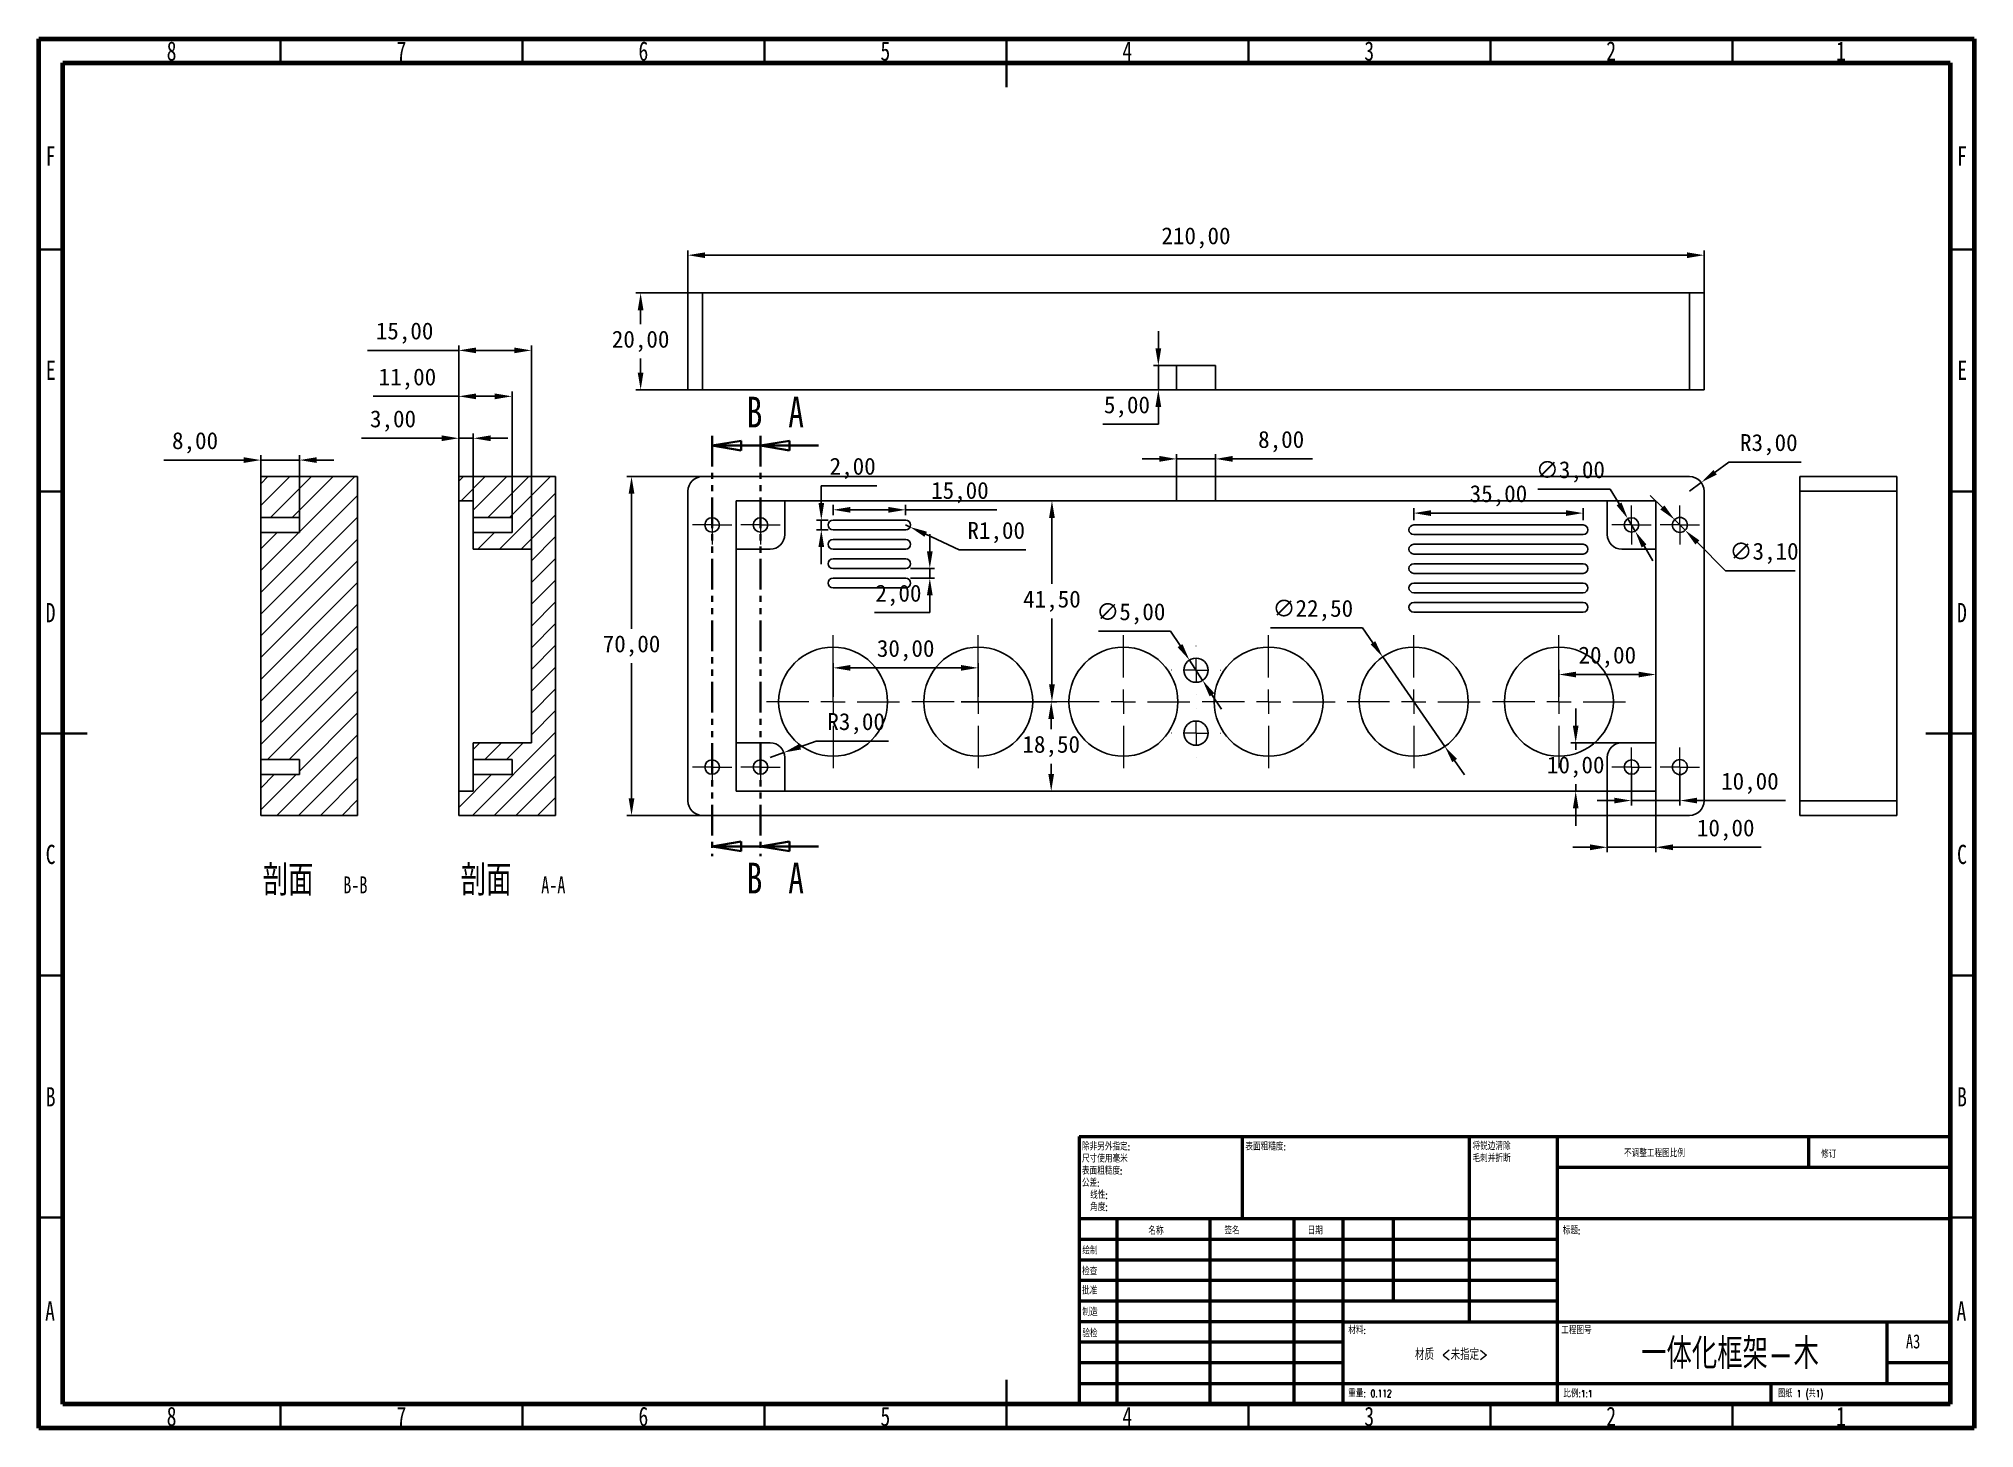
# Model space of a CAD drawing. Header units: millimetres. Extents: x 15 to 415, y 5 to 292.
import ezdxf

# ---------------------------------------------------------------- set-up
doc = ezdxf.new("R2010")
doc.units = ezdxf.units.MM
doc.header["$PDSIZE"] = -1
doc.linetypes.add('PHANTOM', pattern=[12.7, 6.35, -1.27, 1.27, -1.27, 1.27, -1.27])
doc.styles.add('SLDTEXTSTYLE0', font='TXT', dxfattribs={"width": 0.75})
doc.styles.add('SLDTEXTSTYLE1', font='TXT', dxfattribs={"width": 0.75, "bigfont": 'bigfont'})
doc.styles.add('SLDTEXTSTYLE2', font='TXT', dxfattribs={"width": 0.694444, "bigfont": 'bigfont'})
doc.styles.add('SLDTEXTSTYLE3', font='TXT', dxfattribs={"width": 0.7})
doc.dimstyles.new('ISO-25', dxfattribs={"dimtxt": 2.5, "dimasz": 2.5, "dimexe": 1.25, "dimexo": 0.625, "dimtad": 1, "dimtxsty": 'Standard', "dimcen": 2.5, "dimadec": 0, "dimazin": 0, "dimtfac": 1, "dimtmove": 0, "dimatfit": 3, "dimfxl": 0, "dimarcsym": 0})

msp = doc.modelspace()

# ---------------------------------------------------------------- texts
at = {"color": 7, "linetype": 'Continuous', "lineweight": 0}
for s, insert, char_height, attachment_point, style in [('8', (42.46, 291.445), 3.969, 2, 'SLDTEXTSTYLE0'), ('7', (89.96, 291.445), 3.969, 2, 'SLDTEXTSTYLE0'), ('6', (139.96, 291.445), 3.969, 2, 'SLDTEXTSTYLE0'), ('5', (189.96, 291.445), 3.969, 2, 'SLDTEXTSTYLE0'), ('4', (239.96, 291.445), 3.969, 2, 'SLDTEXTSTYLE0'), ('3', (289.96, 291.445), 3.969, 2, 'SLDTEXTSTYLE0'), ('2', (339.96, 291.445), 3.969, 2, 'SLDTEXTSTYLE0'), ('1', (387.46, 291.445), 3.969, 2, 'SLDTEXTSTYLE0'), ('F', (17.458, 269.764), 3.969, 2, 'SLDTEXTSTYLE0'), ('F', (412.458, 269.764), 3.969, 2, 'SLDTEXTSTYLE0'), ('E', (17.508, 225.514), 3.969, 2, 'SLDTEXTSTYLE0'), ('E', (412.508, 225.514), 3.969, 2, 'SLDTEXTSTYLE0'), ('D', (17.453, 175.445), 3.969, 2, 'SLDTEXTSTYLE0'), ('D', (412.453, 175.445), 3.969, 2, 'SLDTEXTSTYLE0'), ('C', (17.459, 125.514), 3.969, 2, 'SLDTEXTSTYLE0'), ('C', (412.459, 125.514), 3.969, 2, 'SLDTEXTSTYLE0'), ('B', (17.471, 75.445), 3.969, 2, 'SLDTEXTSTYLE0'), ('B', (412.471, 75.445), 3.969, 2, 'SLDTEXTSTYLE0'), ('\\M+1955C\\M+196CA\\M+19165糙\\M+19378:', (264.371, 63.919), 1.5, 1, 'SLDTEXTSTYLE1'), ('\\M+19573调\\M+190AE\\M+18D48\\M+192F6图\\M+194E4\\M+197E1', (342.615, 62.533), 1.5, 1, 'SLDTEXTSTYLE1'), ('\\M+18F43订', (383.328, 62.335), 1.5, 1, 'SLDTEXTSTYLE1'), ('\\M+196BC\\M+18FCC', (244.322, 46.501), 1.5, 1, 'SLDTEXTSTYLE1'), ('签\\M+196BC', (260.034, 46.562), 1.5, 1, 'SLDTEXTSTYLE1'), ('\\M+193FA\\M+18AFA', (277.215, 46.576), 1.5, 1, 'SLDTEXTSTYLE1'), ('标题:', (329.956, 46.576), 1.5, 1, 'SLDTEXTSTYLE1'), ('绘\\M+190A7', (230.685, 42.43), 1.5, 1, 'SLDTEXTSTYLE1'), ('检查', (230.624, 38.154), 1.5, 1, 'SLDTEXTSTYLE1'), ('\\M+194E1\\M+18F79', (230.622, 34.177), 1.5, 1, 'SLDTEXTSTYLE1'), ('A', (17.34, 31.195), 3.969, 2, 'SLDTEXTSTYLE0'), ('\\M+190A7\\M+191A2', (230.682, 29.734), 1.5, 1, 'SLDTEXTSTYLE1'), ('A', (412.34, 31.195), 3.969, 2, 'SLDTEXTSTYLE0'), ('验检', (230.677, 25.35), 1.5, 1, 'SLDTEXTSTYLE1'), ('\\M+18DDE\\M+197BF:', (285.646, 25.986), 1.5, 1, 'SLDTEXTSTYLE1'), ('\\M+18D48\\M+192F6图\\M+18D86', (329.629, 25.986), 1.5, 1, 'SLDTEXTSTYLE1'), ('\\M+188EA\\M+191CC\\M+189BB\\M+19E79\\M+189CB-\\M+196D8', (364.523, 23.607), 6.35, 2, 'SLDTEXTSTYLE1'), ('A3', (400.871, 24.406), 2.9104, 1, 'SLDTEXTSTYLE0'), ('\\M+18DDE质 <\\M+196A2\\M+18E77\\M+192E8>', (306.966, 21.486), 2.38125, 2, 'SLDTEXTSTYLE1'), ('\\M+18F64\\M+197CA: 0.112', (285.618, 12.949), 1.4986, 1, 'SLDTEXTSTYLE1'), ('\\M+194E4\\M+197E1:1:1', (330.074, 12.9), 1.5, 1, 'SLDTEXTSTYLE1'), ('图纸 1 (\\M+18BA41)', (374.478, 12.9), 1.5, 1, 'SLDTEXTSTYLE2'), ('8', (42.46, 9.445), 3.969, 2, 'SLDTEXTSTYLE0'), ('7', (89.96, 9.445), 3.969, 2, 'SLDTEXTSTYLE0'), ('6', (139.96, 9.445), 3.969, 2, 'SLDTEXTSTYLE0'), ('5', (189.96, 9.445), 3.969, 2, 'SLDTEXTSTYLE0'), ('4', (239.96, 9.445), 3.969, 2, 'SLDTEXTSTYLE0'), ('3', (289.96, 9.445), 3.969, 2, 'SLDTEXTSTYLE0'), ('2', (339.96, 9.445), 3.969, 2, 'SLDTEXTSTYLE0'), ('1', (387.46, 9.445), 3.969, 2, 'SLDTEXTSTYLE0')]:
    msp.add_mtext(s, dxfattribs=dict(at, insert=insert, char_height=char_height, attachment_point=attachment_point, style=style))
at = {"color": 7, "linetype": 'Continuous', "char_height": 6.35, "attachment_point": 1, "style": 'SLDTEXTSTYLE0'}
for s, insert in [('B', (161.303, 218.062)), ('A', (169.898, 218.062)), ('B', (161.303, 121.812)), ('A', (169.898, 121.812))]:
    msp.add_mtext(s, dxfattribs=dict(at, insert=insert))

# ---------------------------------------------------------------- blocks, each defined once
blk = doc.blocks.new('SW_NOTE_0')
at = {"color": 0, "linetype": 'Continuous', "lineweight": 0, "char_height": 1.5, "attachment_point": 1, "style": 'SLDTEXTSTYLE1'}
for s, insert in [('\\M+18F9C\\M+194F1另\\M+18A4F\\M+18E77\\M+192E8:', (0, 1.93)), ('\\M+1955C\\M+196CA\\M+19165糙\\M+19378:', (0, -3.07)), ('\\M+18EDA\\M+190A1\\M+18E67\\M+19770\\M+19F7C\\M+195C4', (0, -0.57)), ('\\M+18CF6\\M+18DB7:', (0, -5.57)), ('线\\M+190AB:', (1.69, -8.07)), ('\\M+18A70\\M+19378:', (1.69, -10.57))]:
    blk.add_mtext(s, dxfattribs=dict(at, insert=insert))
blk = doc.blocks.new('SW_NOTE_1')
at = {"color": 0, "linetype": 'Continuous', "lineweight": 0, "char_height": 1.5, "attachment_point": 1, "style": 'SLDTEXTSTYLE1'}
for s, insert in [('\\M+18FAB锐边\\M+190B4\\M+18F9C', (0, 1.93)), ('\\M+196D1\\M+18E68\\M+19BF3\\M+190DC\\M+19266', (0, -0.57))]:
    blk.add_mtext(s, dxfattribs=dict(at, insert=insert))
blk = doc.blocks.new('SW_CENTERMARKSYMBOL_0')
at = {"color": 0, "linetype": 'Continuous', "lineweight": 0}
for p, q in [((0, 2.5), (0, 4.05)), ((-2.5, 0), (-4.05, 0)), ((0, 0), (-2.5, 0)), ((0, 0), (0, 2.5)), ((0, 0), (0, -2.5)), ((0, 0), (2.5, 0)), ((2.5, 0), (4.05, 0)), ((0, -2.5), (0, -4.05))]:
    blk.add_line(p, q, dxfattribs=at)
blk = doc.blocks.new('SW_CENTERMARKSYMBOL_1')
at = {"color": 0, "linetype": 'Continuous', "lineweight": 0}
for p, q in [((0, 2.5), (0, 4.05)), ((-2.5, 0), (-4.05, 0)), ((0, 0), (-2.5, 0)), ((0, 0), (0, 2.5)), ((0, 0), (0, -2.5)), ((0, 0), (2.5, 0)), ((2.5, 0), (4.05, 0)), ((0, -2.5), (0, -4.05))]:
    blk.add_line(p, q, dxfattribs=at)
blk = doc.blocks.new('SW_CENTERMARKSYMBOL_2')
at = {"color": 0, "linetype": 'Continuous', "lineweight": 0}
for p, q in [((0, 2.5), (0, 4.05)), ((-2.5, 0), (-4.05, 0)), ((0, 0), (-2.5, 0)), ((0, 0), (0, 2.5)), ((0, 0), (0, -2.5)), ((0, 0), (2.5, 0)), ((2.5, 0), (4.05, 0)), ((0, -2.5), (0, -4.05))]:
    blk.add_line(p, q, dxfattribs=at)
blk = doc.blocks.new('SW_CENTERMARKSYMBOL_3')
at = {"color": 0, "linetype": 'Continuous', "lineweight": 0}
for p, q in [((0, 2.5), (0, 4.05)), ((-2.5, 0), (-4.05, 0)), ((0, 0), (-2.5, 0)), ((0, 0), (0, 2.5)), ((0, 0), (0, -2.5)), ((0, 0), (2.5, 0)), ((2.5, 0), (4.05, 0)), ((0, -2.5), (0, -4.05))]:
    blk.add_line(p, q, dxfattribs=at)
blk = doc.blocks.new('SW_CENTERMARKSYMBOL_4')
at = {"color": 0, "linetype": 'Continuous', "lineweight": 0}
for p, q in [((0, 5), (0, 13.75)), ((-5, 0), (-13.75, 0)), ((0, 0), (-2.5, 0)), ((0, 0), (0, 2.5)), ((0, 0), (0, -2.5)), ((0, 0), (2.5, 0)), ((5, 0), (13.75, 0)), ((0, -5), (0, -13.75))]:
    blk.add_line(p, q, dxfattribs=at)
blk = doc.blocks.new('SW_CENTERMARKSYMBOL_5')
at = {"color": 0, "linetype": 'Continuous', "lineweight": 0}
for p, q in [((0, 5), (0, 5.05)), ((-5, 0), (-5.05, 0)), ((0, 0), (-2.5, 0)), ((0, 0), (0, 2.5)), ((0, 0), (0, -2.5)), ((0, 0), (2.5, 0)), ((5, 0), (5.05, 0)), ((0, -5), (0, -5.05))]:
    blk.add_line(p, q, dxfattribs=at)
blk = doc.blocks.new('SW_CENTERMARKSYMBOL_6')
at = {"color": 0, "linetype": 'Continuous', "lineweight": 0}
for p, q in [((0, 5), (0, 13.75)), ((-5, 0), (-13.75, 0)), ((0, 0), (-2.5, 0)), ((0, 0), (0, 2.5)), ((0, 0), (0, -2.5)), ((0, 0), (2.5, 0)), ((5, 0), (13.75, 0)), ((0, -5), (0, -13.75))]:
    blk.add_line(p, q, dxfattribs=at)
blk = doc.blocks.new('SW_CENTERMARKSYMBOL_7')
at = {"color": 0, "linetype": 'Continuous', "lineweight": 0}
for p, q in [((0, 5), (0, 13.75)), ((-5, 0), (-13.75, 0)), ((0, 0), (-2.5, 0)), ((0, 0), (0, 2.5)), ((0, 0), (0, -2.5)), ((0, 0), (2.5, 0)), ((5, 0), (13.75, 0)), ((0, -5), (0, -13.75))]:
    blk.add_line(p, q, dxfattribs=at)
blk = doc.blocks.new('SW_CENTERMARKSYMBOL_8')
at = {"color": 0, "linetype": 'Continuous', "lineweight": 0}
for p, q in [((0, 5), (0, 5.05)), ((-5, 0), (-5.05, 0)), ((0, 0), (-2.5, 0)), ((0, 0), (0, 2.5)), ((0, 0), (0, -2.5)), ((0, 0), (2.5, 0)), ((5, 0), (5.05, 0)), ((0, -5), (0, -5.05))]:
    blk.add_line(p, q, dxfattribs=at)
blk = doc.blocks.new('SW_CENTERMARKSYMBOL_9')
at = {"color": 0, "linetype": 'Continuous', "lineweight": 0}
for p, q in [((0, 5), (0, 13.75)), ((-5, 0), (-13.75, 0)), ((0, 0), (-2.5, 0)), ((0, 0), (0, 2.5)), ((0, 0), (0, -2.5)), ((0, 0), (2.5, 0)), ((5, 0), (13.75, 0)), ((0, -5), (0, -13.75))]:
    blk.add_line(p, q, dxfattribs=at)
blk = doc.blocks.new('SW_CENTERMARKSYMBOL_10')
at = {"color": 0, "linetype": 'Continuous', "lineweight": 0}
for p, q in [((0, 5), (0, 13.75)), ((-5, 0), (-13.75, 0)), ((0, 0), (-2.5, 0)), ((0, 0), (0, 2.5)), ((0, 0), (0, -2.5)), ((0, 0), (2.5, 0)), ((5, 0), (13.75, 0)), ((0, -5), (0, -13.75))]:
    blk.add_line(p, q, dxfattribs=at)
blk = doc.blocks.new('SW_CENTERMARKSYMBOL_11')
at = {"color": 0, "linetype": 'Continuous', "lineweight": 0}
for p, q in [((0, 5), (0, 13.75)), ((-5, 0), (-13.75, 0)), ((0, 0), (-2.5, 0)), ((0, 0), (0, 2.5)), ((0, 0), (0, -2.5)), ((0, 0), (2.5, 0)), ((5, 0), (13.75, 0)), ((0, -5), (0, -13.75))]:
    blk.add_line(p, q, dxfattribs=at)
blk = doc.blocks.new('SW_CENTERMARKSYMBOL_12')
at = {"color": 0, "linetype": 'Continuous', "lineweight": 0}
for p, q in [((0, 2.5), (0, 4.05)), ((-2.5, 0), (-4.05, 0)), ((0, 0), (-2.5, 0)), ((0, 0), (0, 2.5)), ((0, 0), (0, -2.5)), ((0, 0), (2.5, 0)), ((2.5, 0), (4.05, 0)), ((0, -2.5), (0, -4.05))]:
    blk.add_line(p, q, dxfattribs=at)
blk = doc.blocks.new('SW_CENTERMARKSYMBOL_13')
at = {"color": 0, "linetype": 'Continuous', "lineweight": 0}
for p, q in [((0, 2.5), (0, 4.05)), ((-2.5, 0), (-4.05, 0)), ((0, 0), (-2.5, 0)), ((0, 0), (0, 2.5)), ((0, 0), (0, -2.5)), ((0, 0), (2.5, 0)), ((2.5, 0), (4.05, 0)), ((0, -2.5), (0, -4.05))]:
    blk.add_line(p, q, dxfattribs=at)
blk = doc.blocks.new('SW_CENTERMARKSYMBOL_14')
at = {"color": 0, "linetype": 'Continuous', "lineweight": 0}
for p, q in [((0, 2.5), (0, 4.05)), ((-2.5, 0), (-4.05, 0)), ((0, 0), (-2.5, 0)), ((0, 0), (0, 2.5)), ((0, 0), (0, -2.5)), ((0, 0), (2.5, 0)), ((2.5, 0), (4.05, 0)), ((0, -2.5), (0, -4.05))]:
    blk.add_line(p, q, dxfattribs=at)
blk = doc.blocks.new('SW_CENTERMARKSYMBOL_15')
at = {"color": 0, "linetype": 'Continuous', "lineweight": 0}
for p, q in [((0, 2.5), (0, 4.05)), ((-2.5, 0), (-4.05, 0)), ((0, 0), (-2.5, 0)), ((0, 0), (0, 2.5)), ((0, 0), (0, -2.5)), ((0, 0), (2.5, 0)), ((2.5, 0), (4.05, 0)), ((0, -2.5), (0, -4.05))]:
    blk.add_line(p, q, dxfattribs=at)
blk = doc.blocks.new('_CLOSED')
at = {"color": 0, "linetype": 'ByBlock', "lineweight": -2}
for p, q in [((-1, 0.166667), (0, 0)), ((-1, 0.166667), (-1, -0.166667)), ((0, 0), (-1, -0.166667)), ((0, 0), (-1, 0))]:
    blk.add_line(p, q, dxfattribs=at)
blk = doc.blocks.new('SW_NOTE_2')
at = {"color": 0, "linetype": 'Continuous', "lineweight": 0, "attachment_point": 2}
for s, insert, char_height, style in [('\\M+19655\\M+196CA', (8.33, 8.19), 6.35, 'SLDTEXTSTYLE1'), ('A-A', (22.23, 5.8), 3.5, 'SLDTEXTSTYLE3')]:
    blk.add_mtext(s, dxfattribs=dict(at, insert=insert, char_height=char_height, style=style))
blk = doc.blocks.new('SW_NOTE_3')
at = {"color": 0, "linetype": 'Continuous', "lineweight": 0, "attachment_point": 2}
for s, insert, char_height, style in [('\\M+19655\\M+196CA', (8.33, 8.19), 6.35, 'SLDTEXTSTYLE1'), ('B-B', (22.23, 5.8), 3.5, 'SLDTEXTSTYLE3')]:
    blk.add_mtext(s, dxfattribs=dict(at, insert=insert, char_height=char_height, style=style))
blk = doc.blocks.new('*D22')
at = {"color": 0, "lineweight": -2, "transparency": 16777216}
for p, q in [((151.16, 239.49), (138.39, 239.49)), ((139.39, 235.93), (139.39, 233.06)), ((139.39, 223.05), (139.39, 225.92)), ((151.16, 219.49), (138.39, 219.49))]:
    blk.add_line(p, q, dxfattribs=at)
at = {"color": 0, "transparency": 16777216}
for points in [[(138.79, 235.93), (139.98, 235.93), (139.39, 239.49)], [(138.79, 223.05), (139.98, 223.05), (139.39, 219.49)]]:
    blk.add_solid(points, dxfattribs=at)
at = {"layer": 'Defpoints', "color": 0, "transparency": 16777216}
for p in [(152.16, 239.49), (139.39, 219.49), (152.16, 219.49)]:
    blk.add_point(p, dxfattribs=at)
at = {"color": 0, "transparency": 16777216, "insert": (139.39, 229.49), "char_height": 3.5, "attachment_point": 5}
blk.add_mtext('20,00', dxfattribs=at)
blk = doc.blocks.new('*D23')
at = {"color": 0, "lineweight": -2, "transparency": 16777216}
for p, q in [((149.16, 230.49), (149.16, 248.29)), ((359.16, 230.49), (359.16, 248.29)), ((152.72, 247.29), (355.61, 247.29))]:
    blk.add_line(p, q, dxfattribs=at)
at = {"color": 0, "transparency": 16777216}
for points in [[(152.72, 247.88), (152.72, 246.69), (149.16, 247.29)], [(355.61, 247.88), (355.61, 246.69), (359.16, 247.29)]]:
    blk.add_solid(points, dxfattribs=at)
at = {"layer": 'Defpoints', "color": 0, "transparency": 16777216}
for p in [(359.16, 247.29), (149.16, 229.49), (359.16, 229.49)]:
    blk.add_point(p, dxfattribs=at)
at = {"color": 0, "transparency": 16777216, "insert": (254.16, 250.85), "char_height": 3.5, "attachment_point": 5}
blk.add_mtext('210,00', dxfattribs=at)
blk = doc.blocks.new('*D24')
at = {"color": 0, "lineweight": -2, "transparency": 16777216}
for p, q in [((200.16, 201.57), (136.51, 201.57)), ((137.51, 198.02), (137.51, 170.14)), ((137.51, 135.13), (137.51, 163.01)), ((200.16, 131.57), (136.51, 131.57))]:
    blk.add_line(p, q, dxfattribs=at)
at = {"color": 0, "transparency": 16777216}
for points in [[(136.91, 198.02), (138.1, 198.02), (137.51, 201.57)], [(136.91, 135.13), (138.1, 135.13), (137.51, 131.57)]]:
    blk.add_solid(points, dxfattribs=at)
at = {"layer": 'Defpoints', "color": 0, "transparency": 16777216}
for p in [(201.16, 201.57), (137.51, 131.57), (201.16, 131.57)]:
    blk.add_point(p, dxfattribs=at)
at = {"color": 0, "transparency": 16777216, "insert": (137.51, 166.57), "char_height": 3.5, "attachment_point": 5}
blk.add_mtext('70,00', dxfattribs=at)
blk = doc.blocks.new('*D25')
at = {"color": 0, "lineweight": -2, "transparency": 16777216}
for p, q in [((101.81, 218.14), (84.12, 218.14)), ((101.81, 192.57), (101.81, 219.14)), ((109.26, 218.14), (105.37, 218.14)), ((112.81, 192.57), (112.81, 219.14))]:
    blk.add_line(p, q, dxfattribs=at)
at = {"color": 0, "transparency": 16777216}
for points in [[(105.37, 218.73), (105.37, 217.54), (101.81, 218.14)], [(109.26, 218.73), (109.26, 217.54), (112.81, 218.14)]]:
    blk.add_solid(points, dxfattribs=at)
at = {"layer": 'Defpoints', "color": 0, "transparency": 16777216}
for p in [(101.81, 218.14), (101.81, 191.57), (112.81, 191.57)]:
    blk.add_point(p, dxfattribs=at)
at = {"color": 0, "transparency": 16777216, "insert": (91.19, 221.7), "char_height": 3.5, "attachment_point": 5}
blk.add_mtext('11,00', dxfattribs=at)
blk = doc.blocks.new('*D26')
at = {"color": 0, "lineweight": -2, "transparency": 16777216}
for p, q in [((98.26, 209.48), (81.74, 209.48)), ((101.81, 192.57), (101.81, 210.48)), ((104.81, 209.48), (101.81, 209.48)), ((104.81, 192.57), (104.81, 210.48)), ((108.37, 209.48), (111.92, 209.48))]:
    blk.add_line(p, q, dxfattribs=at)
at = {"color": 0, "transparency": 16777216}
for points in [[(98.26, 210.07), (98.26, 208.89), (101.81, 209.48)], [(108.37, 210.07), (108.37, 208.89), (104.81, 209.48)]]:
    blk.add_solid(points, dxfattribs=at)
at = {"layer": 'Defpoints', "color": 0, "transparency": 16777216}
for p in [(101.81, 209.48), (101.81, 191.57), (104.81, 191.57)]:
    blk.add_point(p, dxfattribs=at)
at = {"color": 0, "transparency": 16777216, "insert": (88.22, 213.04), "char_height": 3.5, "attachment_point": 5}
blk.add_mtext('3,00', dxfattribs=at)
blk = doc.blocks.new('*D27')
at = {"color": 0, "lineweight": -2, "transparency": 16777216}
for p, q in [((101.81, 167.57), (101.81, 228.63)), ((116.81, 167.57), (116.81, 228.63)), ((101.81, 227.63), (82.96, 227.63)), ((113.26, 227.63), (105.37, 227.63))]:
    blk.add_line(p, q, dxfattribs=at)
at = {"color": 0, "transparency": 16777216}
for points in [[(105.37, 228.22), (105.37, 227.04), (101.81, 227.63)], [(113.26, 228.22), (113.26, 227.04), (116.81, 227.63)]]:
    blk.add_solid(points, dxfattribs=at)
at = {"layer": 'Defpoints', "color": 0, "transparency": 16777216}
for p in [(101.81, 227.63), (101.81, 166.57), (116.81, 166.57)]:
    blk.add_point(p, dxfattribs=at)
at = {"color": 0, "transparency": 16777216, "insert": (90.61, 231.2), "char_height": 3.5, "attachment_point": 5}
blk.add_mtext('15,00', dxfattribs=at)
blk = doc.blocks.new('*D28')
at = {"color": 0, "lineweight": -2, "transparency": 16777216}
for p, q in [((57.35, 204.97), (40.83, 204.97)), ((60.9, 192.57), (60.9, 205.97)), ((68.9, 204.97), (60.9, 204.97)), ((68.9, 192.57), (68.9, 205.97)), ((72.46, 204.97), (76.01, 204.97))]:
    blk.add_line(p, q, dxfattribs=at)
at = {"color": 0, "transparency": 16777216}
for points in [[(57.35, 205.57), (57.35, 204.38), (60.9, 204.97)], [(72.46, 205.57), (72.46, 204.38), (68.9, 204.97)]]:
    blk.add_solid(points, dxfattribs=at)
at = {"layer": 'Defpoints', "color": 0, "transparency": 16777216}
for p in [(68.9, 204.97), (60.9, 191.57), (68.9, 191.57)]:
    blk.add_point(p, dxfattribs=at)
at = {"color": 0, "transparency": 16777216, "insert": (47.31, 208.54), "char_height": 3.5, "attachment_point": 5}
blk.add_mtext('8,00', dxfattribs=at)
blk = doc.blocks.new('*D29')
at = {"color": 0, "lineweight": -2, "transparency": 16777216}
for p, q in [((269.55, 170.34), (288.57, 170.34)), ((288.57, 170.34), (290.72, 167.24)), ((305.58, 145.83), (292.75, 164.31)), ((307.6, 142.91), (309.63, 139.99))]:
    blk.add_line(p, q, dxfattribs=at)
at = {"color": 0, "transparency": 16777216}
for points in [[(291.21, 167.57), (290.24, 166.9), (292.75, 164.31)], [(308.09, 143.25), (307.12, 142.57), (305.58, 145.83)]]:
    blk.add_solid(points, dxfattribs=at)
at = {"layer": 'Defpoints', "color": 0, "transparency": 16777216}
for p in [(292.75, 164.31), (305.58, 145.83)]:
    blk.add_point(p, dxfattribs=at)
at = {"color": 0, "transparency": 16777216, "insert": (278.3, 173.9), "char_height": 3.5, "attachment_point": 5}
blk.add_mtext('∅22,50', dxfattribs=at)
blk = doc.blocks.new('*D30')
at = {"color": 0, "lineweight": -2, "transparency": 16777216}
for p, q in [((179.16, 156.07), (179.16, 163.06)), ((182.72, 162.06), (205.61, 162.06)), ((209.16, 156.07), (209.16, 163.06))]:
    blk.add_line(p, q, dxfattribs=at)
at = {"color": 0, "transparency": 16777216}
for points in [[(182.72, 162.65), (182.72, 161.47), (179.16, 162.06)], [(205.61, 162.65), (205.61, 161.47), (209.16, 162.06)]]:
    blk.add_solid(points, dxfattribs=at)
at = {"layer": 'Defpoints', "color": 0, "transparency": 16777216}
for p in [(209.16, 162.06), (179.16, 155.07), (209.16, 155.07)]:
    blk.add_point(p, dxfattribs=at)
at = {"color": 0, "transparency": 16777216, "insert": (194.16, 165.63), "char_height": 3.5, "attachment_point": 5}
blk.add_mtext('30,00', dxfattribs=at)
blk = doc.blocks.new('*D31')
at = {"color": 0, "lineweight": -2, "transparency": 16777216}
for p, q in [((205.66, 196.57), (225.39, 196.57)), ((224.39, 193.02), (224.39, 179.39)), ((224.39, 158.63), (224.39, 172.26)), ((205.66, 155.07), (225.39, 155.07))]:
    blk.add_line(p, q, dxfattribs=at)
at = {"color": 0, "transparency": 16777216}
for points in [[(223.8, 193.02), (224.99, 193.02), (224.39, 196.57)], [(223.8, 158.63), (224.99, 158.63), (224.39, 155.07)]]:
    blk.add_solid(points, dxfattribs=at)
at = {"layer": 'Defpoints', "color": 0, "transparency": 16777216}
for p in [(204.66, 196.57), (204.66, 155.07), (224.39, 155.07)]:
    blk.add_point(p, dxfattribs=at)
at = {"color": 0, "transparency": 16777216, "insert": (224.39, 175.82), "char_height": 3.5, "attachment_point": 5}
blk.add_mtext('41,50', dxfattribs=at)
blk = doc.blocks.new('*D32')
at = {"color": 0, "lineweight": -2, "transparency": 16777216}
for p, q in [((210.16, 155.07), (225.24, 155.07)), ((224.24, 151.52), (224.24, 149.39)), ((224.24, 140.13), (224.24, 142.26)), ((210.16, 136.57), (225.24, 136.57))]:
    blk.add_line(p, q, dxfattribs=at)
at = {"color": 0, "transparency": 16777216}
for points in [[(223.65, 151.52), (224.83, 151.52), (224.24, 155.07)], [(223.65, 140.13), (224.83, 140.13), (224.24, 136.57)]]:
    blk.add_solid(points, dxfattribs=at)
at = {"layer": 'Defpoints', "color": 0, "transparency": 16777216}
for p in [(209.16, 155.07), (209.16, 136.57), (224.24, 136.57)]:
    blk.add_point(p, dxfattribs=at)
at = {"color": 0, "transparency": 16777216, "insert": (224.24, 145.82), "char_height": 3.5, "attachment_point": 5}
blk.add_mtext('18,50', dxfattribs=at)
blk = doc.blocks.new('*D33')
at = {"color": 0, "lineweight": -2, "transparency": 16777216}
for p, q in [((329.16, 156.07), (329.16, 161.68)), ((332.72, 160.68), (345.61, 160.68)), ((349.16, 156.07), (349.16, 161.68))]:
    blk.add_line(p, q, dxfattribs=at)
at = {"color": 0, "transparency": 16777216}
for points in [[(332.72, 161.27), (332.72, 160.09), (329.16, 160.68)], [(345.61, 161.27), (345.61, 160.09), (349.16, 160.68)]]:
    blk.add_solid(points, dxfattribs=at)
at = {"layer": 'Defpoints', "color": 0, "transparency": 16777216}
for p in [(349.16, 160.68), (329.16, 155.07), (349.16, 155.07)]:
    blk.add_point(p, dxfattribs=at)
at = {"color": 0, "transparency": 16777216, "insert": (339.16, 164.25), "char_height": 3.5, "attachment_point": 5}
blk.add_mtext('20,00', dxfattribs=at)
blk = doc.blocks.new('*D34')
at = {"color": 0, "lineweight": -2, "transparency": 16777216}
for p, q in [((364.3, 204.57), (361.44, 202.46)), ((379.24, 204.57), (364.3, 204.57)), ((356.16, 198.57), (358.58, 200.35))]:
    blk.add_line(p, q, dxfattribs=at)
at = {"color": 0, "transparency": 16777216}
blk.add_solid([(361.09, 202.94), (361.79, 201.98), (358.58, 200.35)], dxfattribs=at)
at = {"layer": 'Defpoints', "color": 0, "transparency": 16777216}
for p in [(358.58, 200.35), (356.16, 198.57)]:
    blk.add_point(p, dxfattribs=at)
at = {"color": 0, "transparency": 16777216, "insert": (372.54, 208.14), "char_height": 3.5, "attachment_point": 5}
blk.add_mtext('R3,00', dxfattribs=at)
blk = doc.blocks.new('*D35')
at = {"color": 0, "lineweight": -2, "transparency": 16777216}
for p, q in [((246.38, 228.05), (246.38, 231.6)), ((253.16, 224.49), (245.38, 224.49)), ((246.38, 224.49), (246.38, 219.49)), ((253.16, 219.49), (245.38, 219.49)), ((246.38, 212.38), (234.94, 212.38)), ((246.38, 215.93), (246.38, 212.38))]:
    blk.add_line(p, q, dxfattribs=at)
at = {"color": 0, "transparency": 16777216}
for points in [[(245.78, 228.05), (246.97, 228.05), (246.38, 224.49)], [(245.78, 215.93), (246.97, 215.93), (246.38, 219.49)]]:
    blk.add_solid(points, dxfattribs=at)
at = {"layer": 'Defpoints', "color": 0, "transparency": 16777216}
for p in [(254.16, 224.49), (246.38, 219.49), (254.16, 219.49)]:
    blk.add_point(p, dxfattribs=at)
at = {"color": 0, "transparency": 16777216, "insert": (239.89, 215.94), "char_height": 3.5, "attachment_point": 5}
blk.add_mtext('5,00', dxfattribs=at)
blk = doc.blocks.new('*D36')
at = {"color": 0, "lineweight": -2, "transparency": 16777216}
for p, q in [((246.61, 205.22), (243.05, 205.22)), ((250.16, 200.07), (250.16, 206.22)), ((250.16, 205.22), (258.16, 205.22)), ((258.16, 200.07), (258.16, 206.22)), ((261.72, 205.22), (278.24, 205.22))]:
    blk.add_line(p, q, dxfattribs=at)
at = {"color": 0, "transparency": 16777216}
for points in [[(246.61, 205.82), (246.61, 204.63), (250.16, 205.22)], [(261.72, 205.82), (261.72, 204.63), (258.16, 205.22)]]:
    blk.add_solid(points, dxfattribs=at)
at = {"layer": 'Defpoints', "color": 0, "transparency": 16777216}
for p in [(258.16, 205.22), (250.16, 199.07), (258.16, 199.07)]:
    blk.add_point(p, dxfattribs=at)
at = {"color": 0, "transparency": 16777216, "insert": (271.76, 208.79), "char_height": 3.5, "attachment_point": 5}
blk.add_mtext('8,00', dxfattribs=at)
blk = doc.blocks.new('*D38')
at = {"color": 0, "lineweight": -2, "transparency": 16777216}
for p, q in [((350.55, 195.18), (348.04, 197.69)), ((353.07, 192.67), (355.26, 190.48)), ((363.61, 182.13), (357.78, 187.96)), ((377.97, 182.13), (363.61, 182.13))]:
    blk.add_line(p, q, dxfattribs=at)
at = {"color": 0, "transparency": 16777216}
for points in [[(350.97, 195.6), (350.13, 194.76), (353.07, 192.67)], [(358.19, 188.38), (357.36, 187.54), (355.26, 190.48)]]:
    blk.add_solid(points, dxfattribs=at)
at = {"layer": 'Defpoints', "color": 0, "transparency": 16777216}
for p in [(353.07, 192.67), (355.26, 190.48)]:
    blk.add_point(p, dxfattribs=at)
at = {"color": 0, "transparency": 16777216, "insert": (371.55, 185.7), "char_height": 3.5, "attachment_point": 5}
blk.add_mtext('∅3,10', dxfattribs=at)
blk = doc.blocks.new('*D40')
at = {"color": 0, "lineweight": -2, "transparency": 16777216}
for p, q in [((339.16, 139.07), (339.16, 124)), ((349.16, 139.07), (349.16, 124)), ((335.61, 125), (332.05, 125)), ((339.16, 125), (349.16, 125)), ((352.72, 125), (370.99, 125))]:
    blk.add_line(p, q, dxfattribs=at)
at = {"color": 0, "transparency": 16777216}
for points in [[(335.61, 125.59), (335.61, 124.4), (339.16, 125)], [(352.72, 125.59), (352.72, 124.4), (349.16, 125)]]:
    blk.add_solid(points, dxfattribs=at)
at = {"layer": 'Defpoints', "color": 0, "transparency": 16777216}
for p in [(339.16, 140.07), (349.16, 140.07), (349.16, 125)]:
    blk.add_point(p, dxfattribs=at)
at = {"color": 0, "transparency": 16777216, "insert": (363.63, 128.56), "char_height": 3.5, "attachment_point": 5}
blk.add_mtext('10,00', dxfattribs=at)
blk = doc.blocks.new('*D41')
at = {"color": 0, "lineweight": -2, "transparency": 16777216}
for p, q in [((332.63, 150.13), (332.63, 153.68)), ((344.66, 146.57), (331.63, 146.57)), ((332.63, 146.57), (332.63, 145.14)), ((344.66, 136.57), (331.63, 136.57)), ((332.63, 136.57), (332.63, 138.01)), ((332.63, 133.02), (332.63, 129.46))]:
    blk.add_line(p, q, dxfattribs=at)
at = {"color": 0, "transparency": 16777216}
for points in [[(332.04, 150.13), (333.22, 150.13), (332.63, 146.57)], [(332.04, 133.02), (333.22, 133.02), (332.63, 136.57)]]:
    blk.add_solid(points, dxfattribs=at)
at = {"layer": 'Defpoints', "color": 0, "transparency": 16777216}
for p in [(345.66, 146.57), (332.63, 136.57), (345.66, 136.57)]:
    blk.add_point(p, dxfattribs=at)
at = {"color": 0, "transparency": 16777216, "insert": (332.63, 141.57), "char_height": 3.5, "attachment_point": 5}
blk.add_mtext('10,00', dxfattribs=at)
blk = doc.blocks.new('*D42')
at = {"color": 0, "lineweight": -2, "transparency": 16777216}
for p, q in [((166.16, 143.57), (168.99, 144.57)), ((175.7, 146.94), (172.34, 145.76)), ((190.64, 146.94), (175.7, 146.94))]:
    blk.add_line(p, q, dxfattribs=at)
at = {"color": 0, "transparency": 16777216}
blk.add_solid([(172.15, 146.32), (172.54, 145.2), (168.99, 144.57)], dxfattribs=at)
at = {"layer": 'Defpoints', "color": 0, "transparency": 16777216}
for p in [(168.99, 144.57), (166.16, 143.57)]:
    blk.add_point(p, dxfattribs=at)
at = {"color": 0, "transparency": 16777216, "insert": (183.93, 150.51), "char_height": 3.5, "attachment_point": 5}
blk.add_mtext('R3,00', dxfattribs=at)
blk = doc.blocks.new('*D43')
at = {"color": 0, "lineweight": -2, "transparency": 16777216}
for p, q in [((179.16, 193.57), (179.16, 195.7)), ((182.72, 194.7), (190.61, 194.7)), ((194.16, 193.57), (194.16, 195.7)), ((194.16, 194.7), (213.02, 194.7))]:
    blk.add_line(p, q, dxfattribs=at)
at = {"color": 0, "transparency": 16777216}
for points in [[(182.72, 195.29), (182.72, 194.11), (179.16, 194.7)], [(190.61, 195.29), (190.61, 194.11), (194.16, 194.7)]]:
    blk.add_solid(points, dxfattribs=at)
at = {"layer": 'Defpoints', "color": 0, "transparency": 16777216}
for p in [(179.16, 192.57), (194.16, 194.7), (194.16, 192.57)]:
    blk.add_point(p, dxfattribs=at)
at = {"color": 0, "transparency": 16777216, "insert": (205.37, 198.26), "char_height": 3.5, "attachment_point": 5}
blk.add_mtext('15,00', dxfattribs=at)
blk = doc.blocks.new('*D44')
at = {"color": 0, "lineweight": -2, "transparency": 16777216}
for p, q in [((194.16, 191.57), (195.07, 191.15)), ((205.23, 186.44), (198.3, 189.65)), ((219, 186.44), (205.23, 186.44))]:
    blk.add_line(p, q, dxfattribs=at)
at = {"color": 0, "transparency": 16777216}
blk.add_solid([(198.55, 190.19), (198.05, 189.12), (195.07, 191.15)], dxfattribs=at)
at = {"layer": 'Defpoints', "color": 0, "transparency": 16777216}
for p in [(194.16, 191.57), (195.07, 191.15)]:
    blk.add_point(p, dxfattribs=at)
at = {"color": 0, "transparency": 16777216, "insert": (212.87, 190), "char_height": 3.5, "attachment_point": 5}
blk.add_mtext('R1,00', dxfattribs=at)
blk = doc.blocks.new('*D45')
at = {"color": 0, "lineweight": -2, "transparency": 16777216}
for p, q in [((176.73, 196.13), (176.73, 199.68)), ((176.73, 199.68), (188.17, 199.68)), ((178.16, 192.57), (175.73, 192.57)), ((176.73, 190.57), (176.73, 192.57)), ((178.16, 190.57), (175.73, 190.57)), ((176.73, 187.02), (176.73, 183.46))]:
    blk.add_line(p, q, dxfattribs=at)
at = {"color": 0, "transparency": 16777216}
for points in [[(176.14, 196.13), (177.32, 196.13), (176.73, 192.57)], [(176.14, 187.02), (177.32, 187.02), (176.73, 190.57)]]:
    blk.add_solid(points, dxfattribs=at)
at = {"layer": 'Defpoints', "color": 0, "transparency": 16777216}
for p in [(176.73, 192.57), (179.16, 192.57), (179.16, 190.57)]:
    blk.add_point(p, dxfattribs=at)
at = {"color": 0, "transparency": 16777216, "insert": (183.21, 203.25), "char_height": 3.5, "attachment_point": 5}
blk.add_mtext('2,00', dxfattribs=at)
blk = doc.blocks.new('*D46')
at = {"color": 0, "lineweight": -2, "transparency": 16777216}
for p, q in [((199.15, 186.13), (199.15, 189.68)), ((195.16, 182.57), (200.15, 182.57)), ((195.16, 180.57), (200.15, 180.57)), ((199.15, 182.57), (199.15, 180.57)), ((199.15, 177.02), (199.15, 173.46)), ((199.15, 173.46), (187.71, 173.46))]:
    blk.add_line(p, q, dxfattribs=at)
at = {"color": 0, "transparency": 16777216}
for points in [[(198.56, 186.13), (199.74, 186.13), (199.15, 182.57)], [(198.56, 177.02), (199.74, 177.02), (199.15, 180.57)]]:
    blk.add_solid(points, dxfattribs=at)
at = {"layer": 'Defpoints', "color": 0, "transparency": 16777216}
for p in [(194.16, 182.57), (194.16, 180.57), (199.15, 180.57)]:
    blk.add_point(p, dxfattribs=at)
at = {"color": 0, "transparency": 16777216, "insert": (192.67, 177.03), "char_height": 3.5, "attachment_point": 5}
blk.add_mtext('2,00', dxfattribs=at)
blk = doc.blocks.new('*D47')
at = {"color": 0, "lineweight": -2, "transparency": 16777216}
for p, q in [((299.16, 192.57), (299.16, 195.02)), ((302.72, 194.02), (330.61, 194.02)), ((334.16, 192.57), (334.16, 195.02))]:
    blk.add_line(p, q, dxfattribs=at)
at = {"color": 0, "transparency": 16777216}
for points in [[(302.72, 194.62), (302.72, 193.43), (299.16, 194.02)], [(330.61, 194.62), (330.61, 193.43), (334.16, 194.02)]]:
    blk.add_solid(points, dxfattribs=at)
at = {"layer": 'Defpoints', "color": 0, "transparency": 16777216}
for p in [(334.16, 194.02), (299.16, 191.57), (334.16, 191.57)]:
    blk.add_point(p, dxfattribs=at)
at = {"color": 0, "transparency": 16777216, "insert": (316.66, 197.59), "char_height": 3.5, "attachment_point": 5}
blk.add_mtext('35,00', dxfattribs=at)
blk = doc.blocks.new('*D48')
at = {"color": 0, "lineweight": -2, "transparency": 16777216}
for p, q in [((344.16, 140.57), (344.16, 133.65)), ((354.16, 140.57), (354.16, 133.65)), ((340.61, 134.65), (337.05, 134.65)), ((344.16, 134.65), (354.16, 134.65)), ((357.72, 134.65), (375.99, 134.65))]:
    blk.add_line(p, q, dxfattribs=at)
at = {"color": 0, "transparency": 16777216}
for points in [[(340.61, 135.24), (340.61, 134.06), (344.16, 134.65)], [(357.72, 135.24), (357.72, 134.06), (354.16, 134.65)]]:
    blk.add_solid(points, dxfattribs=at)
at = {"layer": 'Defpoints', "color": 0, "transparency": 16777216}
for p in [(344.16, 141.57), (354.16, 141.57), (354.16, 134.65)]:
    blk.add_point(p, dxfattribs=at)
at = {"color": 0, "transparency": 16777216, "insert": (368.63, 138.21), "char_height": 3.5, "attachment_point": 5}
blk.add_mtext('10,00', dxfattribs=at)
blk = doc.blocks.new('*D49')
at = {"color": 0, "lineweight": -2, "transparency": 16777216}
for p, q in [((233.98, 169.63), (248.92, 169.63)), ((248.92, 169.63), (250.86, 166.65)), ((255.53, 159.48), (252.8, 163.67)), ((257.46, 156.5), (259.4, 153.51))]:
    blk.add_line(p, q, dxfattribs=at)
at = {"color": 0, "transparency": 16777216}
for points in [[(251.36, 166.97), (250.36, 166.33), (252.8, 163.67)], [(257.96, 156.82), (256.97, 156.17), (255.53, 159.48)]]:
    blk.add_solid(points, dxfattribs=at)
at = {"layer": 'Defpoints', "color": 0, "transparency": 16777216}
for p in [(252.8, 163.67), (255.53, 159.48)]:
    blk.add_point(p, dxfattribs=at)
at = {"color": 0, "transparency": 16777216, "insert": (240.69, 173.2), "char_height": 3.5, "attachment_point": 5}
blk.add_mtext('∅5,00', dxfattribs=at)
blk = doc.blocks.new('*D50')
at = {"color": 0, "lineweight": -2, "transparency": 16777216}
for p, q in [((324.82, 198.98), (339.77, 198.98)), ((339.77, 198.98), (341.58, 195.92)), ((344.93, 190.28), (343.4, 192.86)), ((346.75, 187.23), (348.56, 184.17))]:
    blk.add_line(p, q, dxfattribs=at)
at = {"color": 0, "transparency": 16777216}
for points in [[(342.09, 196.22), (341.07, 195.62), (343.4, 192.86)], [(347.25, 187.53), (346.24, 186.92), (344.93, 190.28)]]:
    blk.add_solid(points, dxfattribs=at)
at = {"layer": 'Defpoints', "color": 0, "transparency": 16777216}
for p in [(343.4, 192.86), (344.93, 190.28)]:
    blk.add_point(p, dxfattribs=at)
at = {"color": 0, "transparency": 16777216, "insert": (331.53, 202.54), "char_height": 3.5, "attachment_point": 5}
blk.add_mtext('∅3,00', dxfattribs=at)

# ---------------------------------------------------------------- dimensions: what is measured, and where the dimension line sits
for base, p1, p2, picture, middle in [((359.163, 247.285), (149.163, 229.49), (359.163, 229.49), '*D23', (254.163, 250.851)), ((101.812, 227.631), (116.812, 166.572), (101.812, 166.572), '*D27', (90.607, 231.197)), ((101.812, 218.136), (112.812, 191.572), (101.812, 191.572), '*D25', (91.19, 221.702)), ((101.812, 209.478), (104.812, 191.572), (101.812, 191.572), '*D26', (88.218, 213.043)), ((258.163, 205.224), (250.163, 199.072), (258.163, 199.072), '*D36', (271.758, 208.79)), ((194.163, 194.699), (179.163, 192.572), (194.163, 192.572), '*D43', (205.368, 198.264)), ((334.163, 194.025), (299.163, 191.572), (334.163, 191.572), '*D47', (316.663, 197.591)), ((349.163, 124.997), (339.163, 140.072), (349.163, 140.072), '*D40', (363.633, 128.562)), ((354.163, 134.649), (344.163, 141.572), (354.163, 141.572), '*D48', (368.633, 138.215))]:
    dim = msp.add_linear_dim(base=base, p1=p1, p2=p2, dimstyle='ISO-25', override={"dimtxt": 3.5, "dimasz": 3.556, "dimexe": 1, "dimexo": 1, "dimgap": 1.524, "dimtih": 1, "dimtoh": 1, "dimzin": 0, "dimadec": 2, "dimtzin": 0})
    dim.commit()
    dim.dimension.update_dxf_attribs({"geometry": picture, "text_midpoint": middle})
for base, p1, p2, picture, middle in [((139.386, 219.49), (152.163, 239.49), (152.163, 219.49), '*D22', (139.386, 229.49)), ((246.377, 219.49), (254.163, 224.49), (254.163, 219.49), '*D35', (239.894, 215.944)), ((176.728, 192.572), (179.163, 190.572), (179.163, 192.572), '*D45', (183.211, 203.25)), ((137.506, 131.572), (201.163, 201.572), (201.163, 131.572), '*D24', (137.506, 166.572)), ((224.392, 155.072), (204.663, 196.572), (204.663, 155.072), '*D31', (224.392, 175.822)), ((199.152, 180.572), (194.163, 182.572), (194.163, 180.572), '*D46', (192.67, 177.026)), ((224.238, 136.572), (209.163, 155.072), (209.163, 136.572), '*D32', (224.238, 145.822))]:
    dim = msp.add_linear_dim(base=base, p1=p1, p2=p2, angle=90, dimstyle='ISO-25', override={"dimtxt": 3.5, "dimasz": 3.556, "dimexe": 1, "dimexo": 1, "dimgap": 1.524, "dimtih": 1, "dimtoh": 1, "dimzin": 0, "dimadec": 2, "dimtzin": 0})
    dim.commit()
    dim.dimension.update_dxf_attribs({"geometry": picture, "text_midpoint": middle})
for base, p1, p2, picture, middle in [((68.903, 204.973), (60.903, 191.572), (68.903, 191.572), '*D28', (47.308, 204.973)), ((209.163, 162.059), (179.163, 155.072), (209.163, 155.072), '*D30', (194.163, 162.059)), ((349.163, 160.679), (329.163, 155.072), (349.163, 155.072), '*D33', (339.163, 160.679))]:
    dim = msp.add_linear_dim(base=base, p1=p1, p2=p2, dimstyle='ISO-25', override={"dimtxt": 3.5, "dimasz": 3.556, "dimexe": 1, "dimexo": 1, "dimgap": 1.524, "dimtih": 1, "dimtoh": 1, "dimzin": 0, "dimadec": 2, "dimtzin": 0})
    dim.commit()
    dim.dimension.update_dxf_attribs({"geometry": picture, "text_midpoint": middle, "dimtype": 160})
for center, mpoint, picture, middle in [((356.163, 198.572), (358.578, 200.352), '*D34', (372.536, 204.571)), ((194.163, 191.572), (195.07, 191.151), '*D44', (212.874, 186.438)), ((166.163, 143.572), (168.992, 144.572), '*D42', (183.929, 146.944))]:
    dim = msp.add_radius_dim(center=center, mpoint=mpoint, dimstyle='ISO-25', override={"dimtxt": 3.5, "dimasz": 3.556, "dimexe": 1, "dimexo": 1, "dimgap": 1.524, "dimtih": 1, "dimtoh": 1, "dimzin": 0, "dimadec": 2, "dimtzin": 0})
    dim.commit()
    dim.dimension.update_dxf_attribs({"geometry": picture, "text_midpoint": middle})
for p1, p2, picture, middle in [((344.929, 190.282), (343.397, 192.862), '*D50', (331.533, 198.977)), ((353.067, 192.668), (355.26, 190.477), '*D38', (371.552, 182.134)), ((305.577, 145.829), (292.75, 164.315), '*D29', (278.296, 170.339)), ((255.526, 159.476), (252.8, 163.668), '*D49', (240.69, 169.63))]:
    dim = msp.add_diameter_dim_2p(p1=p1, p2=p2, dimstyle='ISO-25', override={"dimtxt": 3.5, "dimasz": 3.556, "dimexe": 1, "dimexo": 1, "dimgap": 1.524, "dimtih": 1, "dimtoh": 1, "dimzin": 0, "dimadec": 2, "dimtzin": 0})
    dim.commit()
    dim.dimension.update_dxf_attribs({"geometry": picture, "text_midpoint": middle, "dimtype": 163})
dim = msp.add_linear_dim(base=(332.629, 136.572), p1=(345.663, 146.572), p2=(345.663, 136.572), angle=90, dimstyle='ISO-25', override={"dimtxt": 3.5, "dimasz": 3.556, "dimexe": 1, "dimexo": 1, "dimgap": 1.524, "dimtih": 1, "dimtoh": 1, "dimzin": 0, "dimadec": 2, "dimtzin": 0})
dim.commit()
dim.dimension.update_dxf_attribs({"geometry": '*D41', "text_midpoint": (332.629, 141.572), "dimtype": 160})

# ---------------------------------------------------------------- hatches: boundary and pattern name
at = {"linetype": 'Continuous', "lineweight": 18}
h = msp.add_hatch(dxfattribs=at)
h.set_pattern_fill('ANSI31', angle=3e-322, style=0)
h.paths.add_polyline_path([(68.903, 140.022), (60.903, 140.022), (60.903, 131.572), (80.903, 131.572), (80.903, 201.572), (60.903, 201.572), (60.903, 193.122), (68.903, 193.122), (68.903, 190.022), (60.903, 190.022), (60.903, 143.122), (68.903, 143.122)], flags=0)
h = msp.add_hatch(dxfattribs=at)
h.set_pattern_fill('ANSI31', angle=3e-322, style=0)
h.paths.add_polyline_path([(104.812, 196.572), (104.812, 193.122), (112.812, 193.122), (112.812, 190.022), (104.812, 190.022), (104.812, 186.572), (116.812, 186.572), (116.812, 146.572), (104.812, 146.572), (104.812, 143.122), (112.812, 143.122), (112.812, 140.022), (104.812, 140.022), (104.812, 136.572), (101.812, 136.572), (101.812, 131.572), (121.812, 131.572), (121.812, 201.572), (101.812, 201.572), (101.812, 196.572)], flags=0)

# ---------------------------------------------------------------- linework, layer by layer
at = {"color": 7, "linetype": 'Continuous', "lineweight": 70}
for p, q in [((15, 5), (15, 292)), ((15, 292), (415, 292)), ((415, 292), (415, 5)), ((20, 10), (20, 287)), ((20, 287), (410, 287)), ((410, 287), (410, 10)), ((410, 10), (20, 10)), ((415, 5), (15, 5))]:
    msp.add_line(p, q, dxfattribs=at)
at = {"color": 7, "linetype": 'Continuous', "lineweight": 35}
for p, q in [((65, 287), (65, 292)), ((115, 287), (115, 292)), ((165, 287), (165, 292)), ((215, 292), (215, 282)), ((215, 287), (215, 292)), ((265, 287), (265, 292)), ((315, 287), (315, 292)), ((365, 287), (365, 292)), ((20, 248.5), (15, 248.5)), ((410, 248.5), (415, 248.5)), ((166.163, 207.972), (154.163, 207.972)), ((176.163, 207.972), (164.163, 207.972)), ((20, 198.5), (15, 198.5)), ((410, 198.5), (415, 198.5)), ((15, 148.5), (25, 148.5)), ((20, 148.5), (15, 148.5)), ((415, 148.5), (405, 148.5)), ((410, 148.5), (415, 148.5)), ((166.163, 125.172), (154.163, 125.172)), ((176.163, 125.172), (164.163, 125.172)), ((20, 98.5), (15, 98.5)), ((410, 98.5), (415, 98.5)), ((20, 48.5), (15, 48.5)), ((410, 48.5), (415, 48.5)), ((215, 5), (215, 15)), ((65, 10), (65, 5)), ((115, 10), (115, 5)), ((165, 10), (165, 5)), ((215, 10), (215, 5)), ((265, 10), (265, 5)), ((315, 10), (315, 5)), ((365, 10), (365, 5))]:
    msp.add_line(p, q, dxfattribs=at)
at = {"color": 7, "linetype": 'Continuous', "lineweight": 25}
for p, q in [((149.163, 219.49), (149.163, 239.49)), ((149.163, 239.49), (152.163, 239.49)), ((152.163, 239.49), (152.163, 219.49)), ((152.163, 239.49), (356.163, 239.49)), ((356.163, 219.49), (356.163, 239.49)), ((356.163, 239.49), (359.163, 239.49)), ((359.163, 239.49), (359.163, 219.49)), ((258.163, 224.49), (250.163, 224.49)), ((250.163, 224.49), (250.163, 219.49)), ((258.163, 219.49), (258.163, 224.49)), ((152.163, 219.49), (149.163, 219.49)), ((152.163, 219.49), (250.163, 219.49)), ((258.163, 219.49), (250.163, 219.49)), ((258.163, 219.49), (356.163, 219.49)), ((359.163, 219.49), (356.163, 219.49)), ((60.903, 201.572), (60.903, 193.122)), ((80.903, 201.572), (60.903, 201.572)), ((80.903, 201.572), (80.903, 131.572)), ((101.812, 201.572), (101.812, 196.572)), ((121.812, 201.572), (101.812, 201.572)), ((121.812, 201.572), (121.812, 131.572)), ((152.163, 201.572), (250.163, 201.572)), ((250.163, 196.572), (250.163, 201.572)), ((258.163, 201.572), (250.163, 201.572)), ((258.163, 196.572), (258.163, 201.572)), ((258.163, 201.572), (356.163, 201.572)), ((378.978, 198.572), (378.978, 201.572)), ((378.978, 201.572), (398.978, 201.572)), ((398.978, 201.572), (398.978, 198.572)), ((104.812, 196.572), (101.812, 196.572)), ((101.812, 136.572), (101.812, 196.572)), ((104.812, 193.122), (104.812, 196.572)), ((149.163, 134.572), (149.163, 198.572)), ((159.163, 136.572), (159.163, 196.572)), ((159.163, 196.572), (250.163, 196.572)), ((169.163, 196.572), (169.163, 189.572)), ((258.163, 196.572), (250.163, 196.572)), ((258.163, 196.572), (349.163, 196.572)), ((339.163, 189.572), (339.163, 196.572)), ((349.163, 196.572), (349.163, 136.572)), ((359.163, 198.572), (359.163, 134.572)), ((398.978, 198.572), (378.978, 198.572)), ((378.978, 198.572), (378.978, 134.572)), ((398.978, 198.572), (398.978, 134.572)), ((68.903, 193.122), (60.903, 193.122)), ((60.903, 190.022), (60.903, 193.122)), ((68.903, 190.022), (68.903, 193.122)), ((104.812, 193.122), (112.812, 193.122)), ((104.812, 193.122), (104.812, 190.022)), ((112.812, 190.022), (112.812, 193.122)), ((179.163, 192.572), (194.163, 192.572)), ((60.903, 190.022), (60.903, 143.122)), ((60.903, 190.022), (68.903, 190.022)), ((104.812, 186.572), (104.812, 190.022)), ((112.812, 190.022), (104.812, 190.022)), ((194.163, 190.572), (179.163, 190.572)), ((179.163, 188.572), (194.163, 188.572)), ((299.163, 191.572), (334.163, 191.572)), ((334.163, 189.572), (299.163, 189.572)), ((116.812, 186.572), (104.812, 186.572)), ((116.812, 186.572), (116.812, 146.572)), ((166.163, 186.572), (159.163, 186.572)), ((194.163, 186.572), (179.163, 186.572)), ((179.163, 184.572), (194.163, 184.572)), ((299.163, 187.572), (334.163, 187.572)), ((334.163, 185.572), (299.163, 185.572)), ((349.163, 186.572), (342.163, 186.572)), ((194.163, 182.572), (179.163, 182.572)), ((179.163, 180.572), (194.163, 180.572)), ((299.163, 183.572), (334.163, 183.572)), ((334.163, 181.572), (299.163, 181.572)), ((194.163, 178.572), (179.163, 178.572)), ((299.163, 179.572), (334.163, 179.572)), ((334.163, 177.572), (299.163, 177.572)), ((299.163, 175.572), (334.163, 175.572)), ((334.163, 173.572), (299.163, 173.572)), ((104.812, 146.572), (104.812, 143.122)), ((104.812, 146.572), (116.812, 146.572)), ((159.163, 146.572), (166.163, 146.572)), ((342.163, 146.572), (349.163, 146.572)), ((68.903, 143.122), (60.903, 143.122)), ((60.903, 140.022), (60.903, 143.122)), ((60.903, 140.022), (60.903, 131.572)), ((60.903, 140.022), (68.903, 140.022)), ((68.903, 143.122), (68.903, 140.022)), ((104.812, 143.122), (112.812, 143.122)), ((104.812, 143.122), (104.812, 140.022)), ((104.812, 140.022), (104.812, 136.572)), ((112.812, 140.022), (104.812, 140.022)), ((112.812, 143.122), (112.812, 140.022)), ((169.163, 143.572), (169.163, 136.572)), ((339.163, 136.572), (339.163, 143.572)), ((101.812, 136.572), (101.812, 131.572)), ((101.812, 136.572), (104.812, 136.572)), ((349.163, 136.572), (159.163, 136.572)), ((378.978, 134.572), (398.978, 134.572)), ((378.978, 131.572), (378.978, 134.572)), ((398.978, 134.572), (398.978, 131.572)), ((60.903, 131.572), (80.903, 131.572)), ((101.812, 131.572), (121.812, 131.572)), ((356.163, 131.572), (152.163, 131.572)), ((398.978, 131.572), (378.978, 131.572))]:
    msp.add_line(p, q, dxfattribs=at)
at = {"color": 7, "linetype": 'PHANTOM', "lineweight": 35}
for p, q in [((154.163, 209.972), (154.163, 123.172)), ((164.163, 209.972), (164.163, 123.172))]:
    msp.add_line(p, q, dxfattribs=at)
at = {"color": 7, "linetype": 'Continuous', "lineweight": 50}
for p, q in [((230, 65.25), (410, 65.25)), ((230, 65.25), (230, 10)), ((263.8, 48.25), (263.8, 65.25)), ((310.6, 65.25), (310.6, 27)), ((328.8, 65.25), (328.8, 10)), ((380.8, 58.875), (380.8, 65.25)), ((410, 58.875), (328.8, 58.875)), ((410, 48.25), (230, 48.25)), ((237.8, 48.25), (237.8, 10)), ((256.991, 48.25), (256.991, 10)), ((274.399, 48.25), (274.399, 10)), ((284.6, 10), (284.6, 48.25)), ((295, 31.25), (295, 48.25)), ((328.8, 44), (230, 44)), ((328.8, 39.75), (230, 39.75)), ((328.8, 35.5), (230, 35.5)), ((328.8, 31.25), (230, 31.25)), ((284.6, 27), (230, 27)), ((284.6, 27), (410, 27)), ((397, 14.25), (397, 27)), ((284.6, 22.75), (230, 22.75)), ((284.6, 18.5), (230, 18.5)), ((410, 18.5), (397, 18.5)), ((230, 14.25), (410, 14.25)), ((373, 10), (373, 14.25))]:
    msp.add_line(p, q, dxfattribs=at)
at = {"color": 7, "linetype": 'Continuous', "lineweight": 25}
for centre, radius in [((154.163, 191.572), 1.5), ((164.163, 191.572), 1.5), ((344.163, 191.572), 1.5), ((354.163, 191.572), 1.55), ((179.163, 155.072), 11.25), ((209.163, 155.072), 11.25), ((239.163, 155.072), 11.25), ((254.163, 161.572), 2.5), ((269.163, 155.072), 11.25), ((299.163, 155.072), 11.25), ((329.163, 155.072), 11.25), ((254.163, 148.572), 2.5), ((154.163, 141.572), 1.5), ((164.163, 141.572), 1.5), ((344.163, 141.572), 1.5), ((354.163, 141.572), 1.55)]:
    msp.add_circle(centre, radius, dxfattribs=at)
for centre, radius, start, end in [((152.163, 198.572), 3, 90, 180), ((356.163, 198.572), 3, 0, 90), ((179.163, 191.572), 1, 90, 270), ((194.163, 191.572), 1, 270, 90), ((166.163, 189.572), 3, 270, 0), ((179.163, 187.572), 1, 90, 270), ((194.163, 187.572), 1, 270, 90), ((299.163, 190.572), 1, 90, 270), ((334.163, 190.572), 1, 270, 90), ((342.163, 189.572), 3, 180, 270), ((179.163, 183.572), 1, 90, 270), ((194.163, 183.572), 1, 270, 90), ((299.163, 186.572), 1, 90, 270), ((334.163, 186.572), 1, 270, 90), ((179.163, 179.572), 1, 90, 270), ((194.163, 179.572), 1, 270, 90), ((299.163, 182.572), 1, 90, 270), ((334.163, 182.572), 1, 270, 90), ((299.163, 178.572), 1, 90, 270), ((334.163, 178.572), 1, 270, 90), ((299.163, 174.572), 1, 90, 270), ((334.163, 174.572), 1, 270, 90), ((166.163, 143.572), 3, 0, 90), ((342.163, 143.572), 3, 90, 180), ((152.163, 134.572), 3, 180, 270), ((356.163, 134.572), 3, 270, 0)]:
    msp.add_arc(centre, radius, start, end, dxfattribs=at)

# ---------------------------------------------------------------- block references
at = {"color": 7, "linetype": 'Continuous', "lineweight": 35, "xscale": 6, "yscale": 6, "rotation": 180.0000000000004}
for p in [(154.163, 207.972), (164.163, 207.972), (154.163, 125.172), (164.163, 125.172)]:
    msp.add_blockref('_CLOSED', p, dxfattribs=at)
at = {"color": 7, "linetype": 'Continuous', "lineweight": 0}
for name, p in [('SW_CENTERMARKSYMBOL_3', (154.163, 191.572)), ('SW_CENTERMARKSYMBOL_12', (164.163, 191.572)), ('SW_CENTERMARKSYMBOL_15', (344.163, 191.572)), ('SW_CENTERMARKSYMBOL_0', (354.163, 191.572)), ('SW_CENTERMARKSYMBOL_6', (179.163, 155.072)), ('SW_CENTERMARKSYMBOL_7', (209.163, 155.072)), ('SW_CENTERMARKSYMBOL_11', (239.163, 155.072)), ('SW_CENTERMARKSYMBOL_10', (269.163, 155.072)), ('SW_CENTERMARKSYMBOL_9', (299.163, 155.072)), ('SW_CENTERMARKSYMBOL_4', (329.163, 155.072)), ('SW_CENTERMARKSYMBOL_5', (254.163, 161.572)), ('SW_CENTERMARKSYMBOL_8', (254.163, 148.572)), ('SW_CENTERMARKSYMBOL_1', (154.163, 141.572)), ('SW_CENTERMARKSYMBOL_13', (164.163, 141.572)), ('SW_CENTERMARKSYMBOL_14', (344.163, 141.572)), ('SW_CENTERMARKSYMBOL_2', (354.163, 141.572)), ('SW_NOTE_3', (58.208, 113.186)), ('SW_NOTE_2', (99.117, 113.186)), ('SW_NOTE_0', (230.594, 61.987)), ('SW_NOTE_1', (311.309, 62.069))]:
    msp.add_blockref(name, p, dxfattribs=at)

msp.set_redraw_order([(e.dxf.handle, doc.entitydb.next_handle()) for e in msp.query("TEXT MTEXT ATTDEF DIMENSION ARC_DIMENSION")])  # texts and dimensions are drawn at this point

doc.saveas('drawing.dxf')
